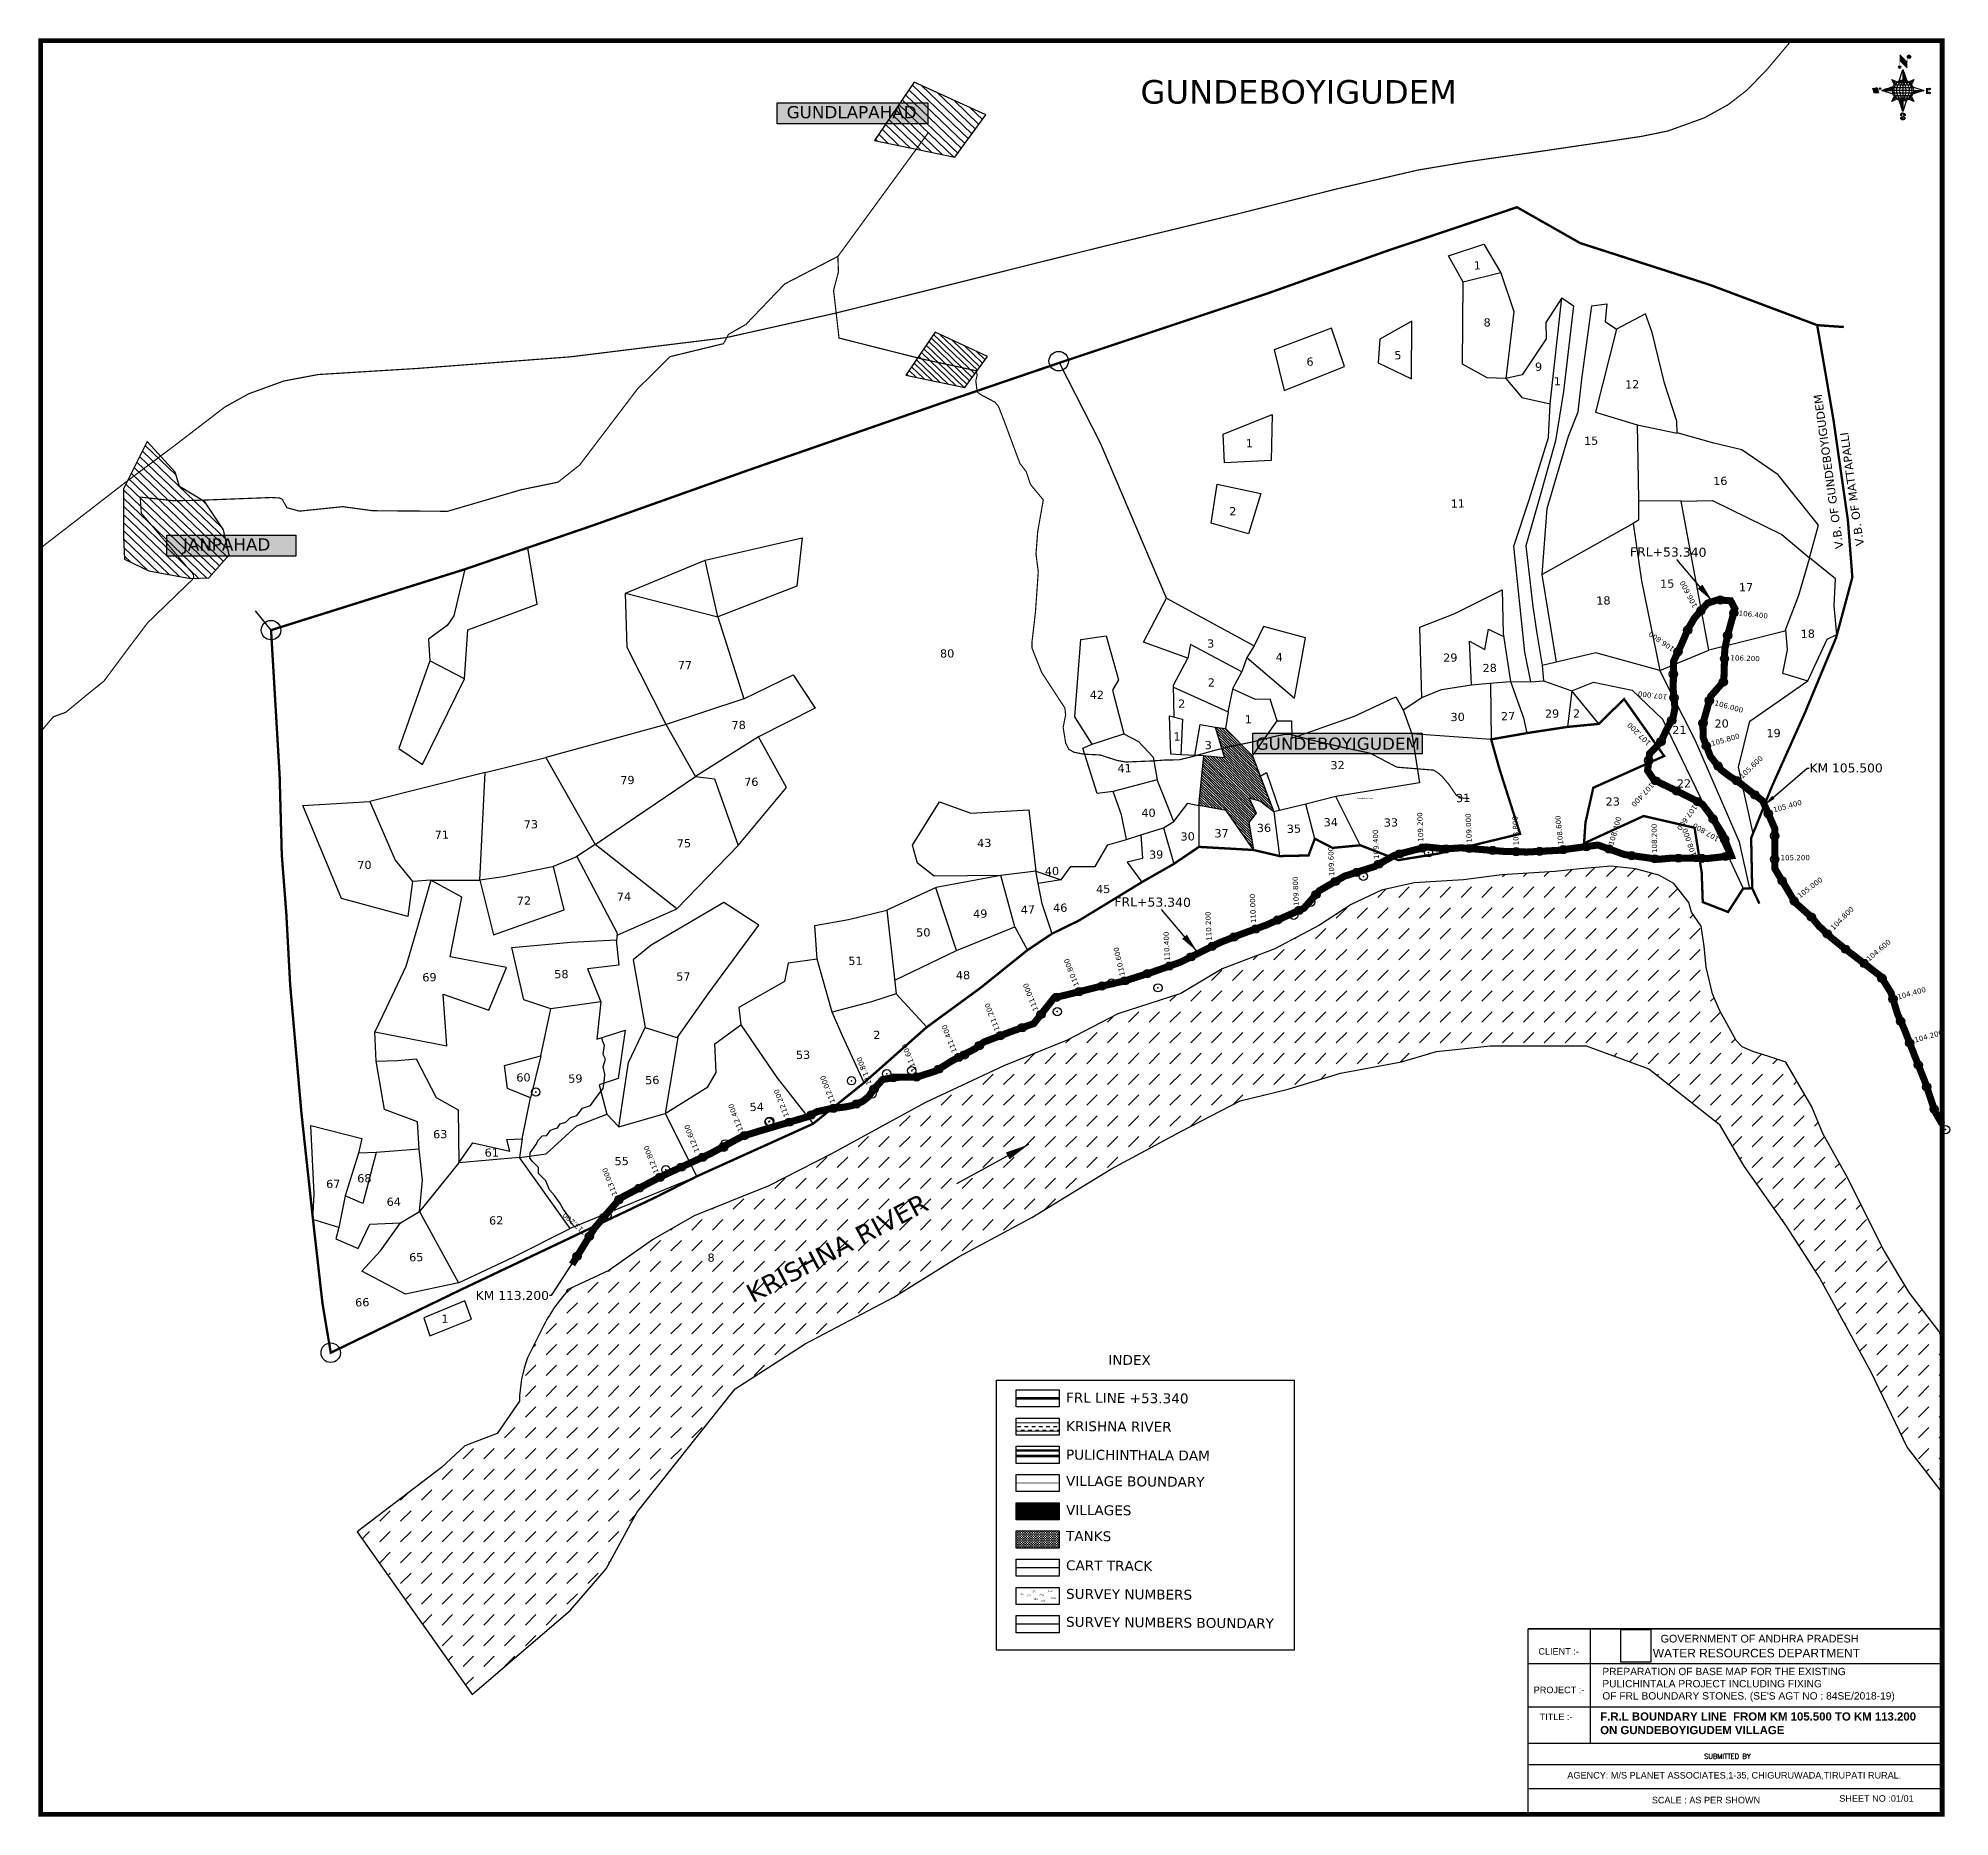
# Model space of a CAD drawing. Header units: inches. Extents: x 363415 to 371541, y 1846413 to 1853974.
import ezdxf
from ezdxf import colors
from ezdxf.entities.mleader import LeaderData, LeaderLine
from ezdxf.math import Vec2, Vec3

# ---------------------------------------------------------------- set-up
doc = ezdxf.new("R2010")
doc.units = ezdxf.units.IN
doc.header["$MEASUREMENT"] = 0
doc.header["$PDMODE"] = 32
doc.header["$PDSIZE"] = 35
for name, color, linetype in [('BND', 6, 'Continuous'), ('bord', 1, 'Continuous'), ('FRL', 3, 'Continuous'), ('NALA', 4, 'Continuous'), ('points', 161, 'Continuous'), ('ROAD', 1, 'Continuous'), ('ROADS', 50, 'Continuous'), ('SY.AREA', 7, 'Continuous'), ('TABLE', 7, 'Continuous'), ('TEXT', 7, 'Continuous'), ('VILLAGE AREA', 1, 'Continuous')]:
    doc.layers.add(name, color=color, linetype=linetype)
doc.styles.add('I', font='romans.shx', dxfattribs={"width": 0.9, "height": 3})
doc.styles.add('LE', font='arial.ttf', dxfattribs={"height": 3})
doc.styles.get("Standard").update_dxf_attribs({"font": 'verdana.ttf'})
doc.linetypes.add('FENCELINE2', pattern='A,0.25,-0.1,[132,ltypeshp.shx,S=0.1,R=0,X=-0.1,Y=0],-0.1,1', length=1.45)
doc.dimstyles.get("Standard").update_dxf_attribs({"dimtxt": 0.18, "dimasz": 0.18, "dimexe": 0.18, "dimexo": 0.0625, "dimgap": 0.09, "dimtad": 0, "dimtih": 1, "dimtoh": 1, "dimdec": 4, "dimzin": 0, "dimdsep": 46, "dimtxsty": 'Standard', "dimcen": 0.09, "dimadec": 0, "dimazin": 0, "dimtfac": 1, "dimtdec": 4, "dimtofl": 0, "dimtmove": 0, "dimatfit": 3, "dimfxl": 1, "dimtolj": 1, "dimtzin": 0, "dimarcsym": 0})
picture_1 = doc.add_image_def('image1.png', size_in_pixel=(5098, 5519))
pattern_1 = [(267.297113149, (-8720374.938, 50637915.138), (10.5367255337, -0.497431438), [])]
pattern_2 = [(357.297113149, (-8720374.938, 50637915.138), (0.497431438, 10.5367255337), [])]

msp = doc.modelspace()

# ---------------------------------------------------------------- texts
at = {"layer": 'points', "color": 1}
for s, rotation, p in [('106.600', 117.55243, (370469.1, 1851560)), ('106.400', 353.88948, (370642.4, 1851520.2)), ('106.800', 145.06131, (370372.8, 1851382.6)), ('106.200', 358.20227, (370608.2, 1851329.4)), ('107.000', 173.16715, (370340.8, 1851183.8)), ('106.000', 344.52901, (370539.2, 1851139)), ('107.200', 135.74987, (370272.1, 1850979.8)), ('105.800', 15.70881, (370529.7, 1850964.7)), ('105.600', 43.71854, (370658.7, 1850824.3)), ('107.400', 226.8818, (370270.1, 1850810.6)), ('107.600', 235.01072, (370451, 1850718.1)), ('105.400', 15.70881, (370793.8, 1850682.6)), ('109.400', 92.3926, (369114.7, 1850485.6)), ('109.200', 92.3926, (369303.4, 1850559.1)), ('109.000', 92.3926, (369509.1, 1850554.5)), ('108.800', 92.3926, (369708.7, 1850543.2)), ('108.600', 96.43062, (369898.7, 1850547.1)), ('108.400', 73.92261, (370110.5, 1850541.4)), ('108.200', 90.91459, (370296.8, 1850510.3)), ('108.000', 108.94543, (370464.3, 1850500.1)), ('107.800', 149.2852, (370563.3, 1850575.5)), ('109.600', 92.3926, (368925, 1850412.8)), ('105.200', 0.4705, (370821.5, 1850479.1)), ('109.800', 92.3926, (368774, 1850286.1)), ('105.000', 37.0646, (370903.4, 1850317.1)), ('110.000', 92.3926, (368591.9, 1850212.7)), ('104.800', 45.11415, (371047.1, 1850180.9)), ('110.200', 92.3926, (368403.3, 1850137.6)), ('110.400', 92.3926, (368225.3, 1850051.9)), ('104.600', 40.42313, (371197.6, 1850047.9)), ('110.800', 111.29404, (367839.7, 1849947.5)), ('110.600', 102.76486, (368034.5, 1849990.1)), ('111.000', 111.29404, (367666, 1849843)), ('104.400', 15.70881, (371321.5, 1849887.1)), ('111.200', 111.29404, (367502.4, 1849758.7)), ('111.400', 111.29404, (367320.4, 1849666.3)), ('104.200', 15.70881, (371394.1, 1849704)), ('111.800', 111.29404, (366958.3, 1849529.4)), ('111.600', 111.29404, (367150.8, 1849585.6)), ('112.000', 111.29404, (366803.3, 1849451)), ('112.200', 111.29404, (366606.8, 1849392.6)), ('112.400', 111.29404, (366412.6, 1849330.7)), ('112.600', 111.29404, (366226.1, 1849241.8)), ('112.800', 111.29404, (366053.2, 1849152.8)), ('113.000', 111.29404, (365876.7, 1849058.1)), ('113.200', 137.83258, (365748.9, 1848899.9))]:
    msp.add_text(s, height=22, rotation=rotation, dxfattribs=at).set_placement(p)
at = {"layer": 'ROADS', "color": 40}
msp.add_text('Gundeboina Gudem', height=5, dxfattribs=at).set_placement((369021, 1850740))
at = {"layer": 'TABLE'}
for s, height, style, p in [('CLIENT :-', 27.72, 'LE', (369792.1, 1847102.3)), ('WATER RESOURCES DEPARTMENT', 36.267, 'LE', (370278.6, 1847090.7)), ('GOVERNMENT OF ANDHRA PRADESH', 32.641, 'LE', (370311.8, 1847154)), ('PROJECT :-', 27.72, 'LE', (369772.2, 1846938.5)), ('TITLE :-', 27.72, 'LE', (369797.3, 1846824)), ('SUBMITTED BY ', 20.693, 'I', (370497.2, 1846659.5)), ('SCALE : AS PER SHOWN', 27.716, 'LE', (370274.4, 1846470.2)), ('SHEET NO :01/01', 27.716, 'LE', (371071.1, 1846477.2))]:
    msp.add_text(s, height=height, dxfattribs=dict(at, style=style)).set_placement(p)
at = {"layer": 'TABLE', "attachment_point": 1, "style": 'LE'}
for s, insert, char_height, width in [("PREPARATION OF BASE MAP FOR THE EXISTING\\PPULICHINTALA PROJECT INCLUDING FIXING\\POF FRL BOUNDARY STONES. (SE'S AGT NO : 84SE/2018-19)", (370064, 1847046.3), 31.072, 1242.048), ('{\\fArial|b1|i0|c0|p34;\\C1;F.R.L BOUNDARY LINE  FROM KM 105.500 TO KM 113.200 \\PON GUNDEBOYIGUDEM VILLAGE }', (370054.9, 1846856.8), 34.662, 1452.381), ('\\pi190.57;AGENCY: M/S PLANET ASSOCIATES,1-35, CHIGURUWADA,TIRUPATI RURAL.', (369724.6, 1846603.4), 27.716, 1797.745)]:
    msp.add_mtext(s, dxfattribs=dict(at, insert=insert, char_height=char_height, width=width))
at = {"layer": 'TEXT', "color": 5}
for s, height, p in [('GUNDEBOYIGUDEM', 100, (368100.5, 1853696.3)), ('GUNDLAPAHAD', 51.893, (366596.5, 1853633.9)), ('JANPAHAD', 51.89, (364029.9, 1851796.2)), ('GUNDEBOYIGUDEM', 51.893, (368590.4, 1850949.2))]:
    msp.add_text(s, height=height, dxfattribs=at).set_placement(p)
at = {"layer": 'TEXT'}
for s, height, p in [('1', 34.8, (369518, 1852990.7)), ('8', 34.8, (369559.3, 1852748.3)), ('5', 34.8, (369180.1, 1852608.8)), ('6', 34.8, (368806.4, 1852581.7)), ('9', 34.8, (369778.1, 1852560.3)), ('1', 34.8, (369857.6, 1852498.1)), ('12', 34.76, (370160.9, 1852484.7)), ('1', 34.8, (368548.4, 1852234.6)), ('15', 34.76, (369986.4, 1852245.1)), ('16', 34.76, (370535.4, 1852074.1)), ('11', 34.76, (369419.6, 1851978.2)), ('2', 34.8, (368478.6, 1851945.5)), ('15', 34.76, (370310, 1851637.4)), ('18', 34.76, (370038.5, 1851565.8)), ('17', 34.76, (370644.9, 1851622.6)), ('3', 34.8, (368384.2, 1851383.3)), ('18', 34.76, (370907.3, 1851424.7)), ('80', 34.76, (367248.9, 1851340.7)), ('4', 34.8, (368675.4, 1851324.9)), ('29', 34.76, (369387.8, 1851323.1)), ('77', 34.76, (366134.1, 1851290.8)), ('28', 34.76, (369555.3, 1851279.1)), ('42', 34.76, (367885.2, 1851164.8)), ('2', 34.8, (368387.1, 1851217.7)), ('2', 34.8, (368261, 1851127.4)), ('1', 34.8, (368544.4, 1851061.2)), ('30', 34.76, (369419, 1851070.9)), ('27', 34.76, (369633.3, 1851074.6)), ('29', 34.76, (369820.4, 1851085)), ('2', 34.8, (369939.7, 1851086)), ('78', 34.76, (366362.5, 1851036.4)), ('1', 34.8, (368241.1, 1850988.1)), ('21', 34.76, (370361.4, 1851015.5)), ('20', 34.76, (370541.1, 1851042.7)), ('19', 34.76, (370762, 1851002.1)), ('3', 34.8, (368373.8, 1850951.6)), ('41', 34.76, (368003.2, 1850852.9)), ('32', 34.76, (368908.6, 1850866)), ('79', 34.76, (365889.8, 1850802.6)), ('76', 34.76, (366416.3, 1850794.8)), ('22', 34.76, (370381, 1850788)), ('40', 34.76, (368104.8, 1850663.3)), ('31', 34.76, (369442.1, 1850726.4)), ('23', 34.76, (370078.2, 1850711.2)), ('71', 34.76, (365100.7, 1850569.9)), ('73', 34.76, (365479.2, 1850614.4)), ('37', 34.76, (368415.5, 1850576.5)), ('36', 34.76, (368595.6, 1850599.2)), ('35', 34.76, (368722.9, 1850595.7)), ('34', 34.76, (368879.7, 1850623.5)), ('33', 34.76, (369135.3, 1850622.2)), ('75', 34.76, (366129.9, 1850533.6)), ('43', 34.76, (367406.7, 1850535)), ('30', 34.76, (368271.2, 1850563)), ('70', 34.76, (364771.7, 1850441.8)), ('40', 34.76, (367694.3, 1850415.6)), ('39', 34.76, (368137.2, 1850486)), ('45', 34.76, (367912.2, 1850339.2)), ('72', 34.76, (365449.8, 1850289.7)), ('74', 34.76, (365875.2, 1850307)), ('47', 34.76, (367591.5, 1850251.4)), ('46', 34.76, (367729.4, 1850259.5)), ('49', 34.76, (367389.4, 1850234.4)), ('50', 34.76, (367147.4, 1850154.7)), ('51', 34.76, (366859.1, 1850034.1)), ('69', 34.76, (365048.1, 1849964.3)), ('58', 34.76, (365609.1, 1849977.5)), ('57', 34.76, (366127.5, 1849967.3)), ('48', 34.76, (367316.2, 1849973.1)), ('2', 34.8, (366965.2, 1849719.5)), ('53', 34.76, (366636.4, 1849634.5)), ('60', 34.76, (365447.7, 1849538.4)), ('59', 34.76, (365668.5, 1849533.6)), ('56', 34.76, (365995.4, 1849527.1)), ('54', 34.76, (366439.4, 1849413.2)), ('63', 34.76, (365093.9, 1849297)), ('61', 34.76, (365313, 1849218.9)), ('68', 34.76, (364771.3, 1849109.5)), ('55', 34.76, (365865.3, 1849182.8)), ('67', 34.76, (364639.1, 1849085.7)), ('64', 34.76, (364896.4, 1849009.9)), ('62', 34.76, (365331.7, 1848930.5)), ('65', 34.76, (364992, 1848774.2)), ('66', 34.76, (364762.5, 1848582.4)), ('1', 34.8, (365129, 1848512.7)), ('25', 7.13, (367590.6, 1847356.1)), ('577', 7.13, (367618, 1847350.1)), ('183', 7.13, (367636.5, 1847366.7)), ('854', 7.13, (367671.5, 1847352.5)), ('112', 7.13, (367708.1, 1847368.9)), ('183', 7.13, (367645.3, 1847334.3)), ('203', 7.13, (367675.6, 1847328)), ('1004', 7.13, (367718.8, 1847338.4))]:
    msp.add_text(s, height=height, rotation=1.20223, dxfattribs=at).set_placement(p)
at = {"layer": 'TEXT', "color": 6}
for s, p in [('V.B. OF GUNDEBOYIGUDEM', (371088.9, 1851806.2)), ('V.B. OF MATTAPALLI', (371176.6, 1851818.4))]:
    msp.add_text(s, height=35, rotation=98.0288, dxfattribs=at).set_placement(p)
at = {"layer": 'TEXT', "color": 5}
for p in [(370181.1, 1851772), (367989.5, 1850283.9)]:
    msp.add_text('FRL+53.340', height=38.49, rotation=359.53811, dxfattribs=at).set_placement(p)
at = {"layer": 'TEXT', "color": 4}
for s, height, rotation, p in [('KRISHNA RIVER', 80, 28, (366452.1, 1848595.3)), ('8', 34.8, 1.20223, (366260.5, 1848772.5))]:
    msp.add_text(s, height=height, rotation=rotation, dxfattribs=at).set_placement(p)
at = {"layer": 'TEXT', "color": 0}
for s, height, p in [('INDEX', 42.03, (367963.8, 1848334.9)), ('FRL LINE +53.340', 42.027, (367784, 1848174.5)), ('KRISHNA RIVER', 42.027, (367784, 1848053.3)), ('PULICHINTHALA DAM', 42.027, (367784, 1847932.1)), ('VILLAGE BOUNDARY', 42.027, (367784, 1847820.2)), ('VILLAGES', 42.03, (367784, 1847696.7)), ('TANKS', 42.03, (367784, 1847586.2)), ('CART TRACK', 42.03, (367784, 1847461.3)), ('SURVEY NUMBERS', 42.027, (367784, 1847340)), ('SURVEY NUMBERS BOUNDARY', 42.027, (367784, 1847221.1))]:
    msp.add_text(s, height=height, rotation=359.53811, dxfattribs=at).set_placement(p)

# ---------------------------------------------------------------- blocks, each defined once
blk = doc.blocks.new('*X23')
at = {"color": 0, "linetype": 'Continuous'}
for p, q in [((6321.6, 240.5), (6322.3, 241.2)), ((6321.6, 240.3), (6322.3, 241)), ((6321.6, 240.1), (6322.3, 240.8)), ((6321.6, 239.9), (6322.4, 240.7)), ((6321.6, 239.8), (6322.4, 240.6)), ((6321.6, 239.6), (6322.5, 240.5)), ((6321.6, 239.4), (6322.5, 240.3)), ((6321.6, 239.2), (6322.6, 240.2)), ((6321.7, 239.1), (6322.6, 240.1)), ((6321.8, 240.8), (6322.4, 241.4)), ((6321.8, 239), (6322.7, 240)), ((6321.8, 239), (6322.8, 239.9)), ((6321.9, 238.9), (6322.9, 239.8)), ((6322, 238.8), (6323, 239.7)), ((6322.1, 241.3), (6322.4, 241.6)), ((6322.1, 238.7), (6323.1, 239.6)), ((6322.2, 238.6), (6323.1, 239.6)), ((6322.3, 238.5), (6323.2, 239.5)), ((6322.4, 238.5), (6323.3, 239.4)), ((6322.5, 238.4), (6323.4, 239.3)), ((6322.7, 238.4), (6323.6, 239.3)), ((6322.8, 238.3), (6323.7, 239.2)), ((6322.9, 238.3), (6323.8, 239.1)), ((6323.1, 238.2), (6323.9, 239.1)), ((6323.2, 238.2), (6324, 239)), ((6323.3, 238.2), (6324.2, 239)), ((6323.5, 238.1), (6324.3, 238.9)), ((6323.7, 238.1), (6324.4, 238.9)), ((6323.8, 238.1), (6324.6, 238.8)), ((6324.1, 238.2), (6324.7, 238.8)), ((6324.3, 238.3), (6324.9, 238.8)), ((6324.6, 238.3), (6325.1, 238.8)), ((6324.8, 238.4), (6325.2, 238.8)), ((6325.1, 238.5), (6325.4, 238.8)), ((6325.4, 238.6), (6325.6, 238.8))]:
    blk.add_line(p, q, dxfattribs=at)
blk = doc.blocks.new('*X22')
at = {"color": 0, "linetype": 'Continuous'}
for p, q in [((6324.4, 240.3), (6324.5, 240.4)), ((6324.6, 240.3), (6324.8, 240.5)), ((6324.7, 240.2), (6325, 240.5)), ((6324.8, 240.2), (6325.2, 240.6)), ((6325, 240.1), (6325.5, 240.6)), ((6325.1, 240.1), (6325.6, 240.6)), ((6325.2, 240), (6325.8, 240.6)), ((6325.3, 240), (6326, 240.6)), ((6325.4, 239.9), (6326.1, 240.6)), ((6325.5, 239.8), (6326.2, 240.5)), ((6325.6, 239.8), (6326.3, 240.5)), ((6325.7, 239.7), (6326.5, 240.4)), ((6325.9, 239.6), (6326.6, 240.3)), ((6326, 239.5), (6326.7, 240.3)), ((6326, 239.4), (6326.8, 240.2)), ((6326.1, 239.3), (6327, 240.2)), ((6326.2, 239.3), (6327.1, 240.1)), ((6326.3, 239.2), (6327.1, 240)), ((6326.4, 239.1), (6327.2, 239.9)), ((6326.5, 239), (6327.3, 239.8)), ((6326.5, 238.9), (6327.4, 239.7)), ((6326.6, 238.8), (6327.5, 239.6)), ((6326.7, 238.7), (6327.5, 239.5)), ((6326.8, 238.6), (6327.6, 239.4)), ((6326.8, 238.5), (6327.7, 239.3)), ((6326.8, 236.5), (6327.4, 237)), ((6326.9, 238.3), (6327.8, 239.2)), ((6326.9, 238.2), (6327.9, 239.1)), ((6326.9, 236.8), (6327.6, 237.4)), ((6327, 238.1), (6327.8, 239)), ((6327, 237.9), (6327.8, 238.8)), ((6327, 237.8), (6327.8, 238.6)), ((6327, 237.6), (6327.8, 238.4)), ((6327, 237.4), (6327.8, 238.2)), ((6327, 237.3), (6327.8, 238)), ((6327, 237.1), (6327.8, 237.9))]:
    blk.add_line(p, q, dxfattribs=at)
blk = doc.blocks.new('H')
at = {"layer": 'bord', "extrusion": (0.000427885, 0.004792, 0.999988)}
h = blk.add_hatch(dxfattribs=at)
h.set_pattern_fill('LINE', color=8, scale=84.387686, angle=-92.7029, style=0)
h.set_pattern_definition(pattern_1)
h.paths.add_polyline_path([(-625, 665, -0.090992), (-615, 710), (-751, 671)])
h = blk.add_hatch(dxfattribs=at)
h.set_pattern_fill('LINE', color=8, scale=84.387686, angle=-2.7029, style=0)
h.set_pattern_definition(pattern_2)
h.paths.add_polyline_path([(-492, 786, -0.090992), (-448, 775), (-486, 912)])
h = blk.add_hatch(dxfattribs=at)
h.set_pattern_fill('LINE', color=8, scale=84.387686, angle=-2.7029, style=0)
h.set_pattern_definition(pattern_2)
h.paths.add_polyline_path([(-504, 533, -0.090992), (-549, 543), (-510, 406)])
h = blk.add_hatch(dxfattribs=at)
h.set_pattern_fill('LINE', color=8, scale=84.387686, angle=-92.7029, style=0)
h.set_pattern_definition(pattern_1)
h.paths.add_polyline_path([(-246, 647), (-372, 653, -0.090992), (-382, 609)])
for p, q in [((-519, 1020, -1217), (-435, 927, -1216)), ((-516, 1087, -1217), (-432, 994, -1217)), ((-865, 701, -1215), (-847, 638, -1215)), ((-847, 700, -1215), (-829, 637, -1215)), ((-829, 699, -1215), (-811, 636, -1215)), ((-829, 699, -1215), (-811, 698, -1215)), ((-811, 698, -1215), (-794, 635, -1215)), ((-752, 665, -1215), (-615, 704, -1215)), ((-627, 794, -1216), (-567, 760, -1216)), ((-627, 794, -1216), (-584, 747, -1215)), ((-599, 731, -1215), (-627, 794, -1216)), ((-538, 774, -1216), (-487, 906, -1216)), ((-487, 906, -1216), (-493, 780, -1216)), ((-487, 906, -1216), (-448, 769, -1216)), ((-421, 753, -1216), (-359, 781, -1216)), ((-359, 781, -1216), (-405, 739, -1216)), ((-359, 781, -1216), (-392, 721, -1215)), ((-752, 665, -1215), (-625, 659, -1215)), ((-619, 614, -1215), (-752, 665, -1215)), ((-639, 526, -1214), (-606, 585, -1215)), ((-639, 526, -1214), (-593, 568, -1215)), ((-577, 553, -1215), (-639, 526, -1214)), ((-511, 400, -1214), (-549, 537, -1214)), ((-460, 533, -1215), (-511, 400, -1214)), ((-505, 527, -1214), (-511, 400, -1214)), ((-371, 513, -1214), (-431, 546, -1215)), ((-371, 513, -1214), (-414, 560, -1215)), ((-399, 576, -1215), (-371, 513, -1214)), ((-246, 641, -1215), (-383, 603, -1215)), ((-379, 693, -1215), (-246, 641, -1215)), ((-373, 647, -1215), (-246, 641, -1215)), ((-213, 669, -1215), (-217, 601, -1215)), ((-197, 600, -1215), (-194, 668, -1215))]:
    blk.add_line(p, q, dxfattribs=at)
at = {"layer": 'bord', "color": 8, "linetype": 'ByBlock', "extrusion": (0.000427885, 0.004792, 0.999988)}
for p, q in [((-386, 711, -1215), (-605, 722, -1215)), ((-411, 744, -1216), (-578, 752, -1216)), ((-493, 780, -1216), (-505, 527, -1214)), ((-373, 647, -1215), (-625, 659, -1215)), ((-378, 616, -1215), (-623, 628, -1215)), ((-375, 679, -1215), (-620, 691, -1215)), ((-392, 585, -1215), (-611, 595, -1215)), ((-420, 555, -1215), (-587, 562, -1215))]:
    blk.add_line(p, q, dxfattribs=at)
at = {"layer": 'bord', "extrusion": (0.000427885, 0.004792, 0.999988), "elevation": -1212}
for points, const_width in [([(-530, 950, 1), (-520, 939, 1)], 14.8), ([(-414, 1073, 1), (-398, 1058, 1)], 22.3), ([(-776, 697, 1), (-769, 690, 1)], 8.9), ([(-180, 618, 1), (-173, 611, 1)], 9.79), ([(-178, 667, 1), (-171, 660, 1)], 9.79), ([(-525, 322, 1), (-533, 329, 1)], 11.1), ([(-490, 362, 1), (-498, 369, 1)], 11.1)]:
    blk.add_lwpolyline(points, format="xyb", close=True, dxfattribs=dict(at, const_width=const_width))
for points, const_width in [([(-522, 960), (-516, 1093)], 1.61), ([(-434, 933), (-428, 1066)], 1.61), ([(-870, 707), (-846, 706)], 0.642), ([(-829, 643), (-855, 644)], 0.642), ([(-829, 643), (-821, 678)], 0.642), ([(-811, 642), (-784, 641)], 0.642), ([(-793, 641), (-782, 694)], 0.642), ([(-177, 605), (-226, 607)], 0.706), ([(-223, 676), (-174, 673)], 0.706), ([(-195, 645), (-185, 644)], 0.706)]:
    blk.add_lwpolyline(points, dxfattribs=dict(at, const_width=const_width))
for points in [[(-537, 317), (-531, 310), (-520, 307), (-505, 307), (-494, 310), (-486, 318), (-487, 326), (-491, 333), (-494, 336), (-503, 341), (-522, 347), (-530, 352), (-534, 355), (-537, 363), (-537, 373), (-530, 381), (-520, 384), (-504, 384), (-493, 380), (-487, 373)], [(-522, 348), (-526, 354), (-528, 361), (-528, 371), (-526, 375), (-521, 381), (-515, 384)], [(-505, 307), (-499, 312), (-497, 319), (-497, 327), (-501, 335), (-509, 343)]]:
    blk.add_lwpolyline(points, dxfattribs=at)
at = {"layer": 'bord', "extrusion": (0.000427885, 0.004792, 0.999988)}
for centre, radius in [((-525, 944, -1212), 14.8), ((-406, 1065, -1212), 22.3), ((-773, 694, -1212), 8.9), ((-498, 659, -1212), 127), ((-177, 615, -1212), 9.79), ((-174, 663, -1212), 9.79), ((-529, 325, -1212), 11.1), ((-494, 365, -1212), 11.1)]:
    blk.add_circle(centre, radius, dxfattribs=at)
at = {"layer": 'bord', "color": 8, "linetype": 'ByBlock', "extrusion": (0.000427885, 0.004792, 0.999988)}
for centre, radius, start, end in [((-482, 658, -1212), 128, 94.9254, 259.6691), ((-437, 656, -1212), 141, 113.2864, 241.308), ((-316, 651, -1212), 222, 142.5892, 212.0053), ((-560, 662, -1212), 141, 293.2864, 61.308), ((-681, 668, -1212), 222, 322.5892, 32.0053), ((-515, 660, -1212), 128, 274.9254, 79.6691)]:
    blk.add_arc(centre, radius, start, end, dxfattribs=at)
at = {"layer": 'bord', "extrusion": (0.000427885, 0.004792, 0.999988)}
for points in [[(-516, 1093, -1212), (-431, 1000, -1212), (-519, 1026, -1212), (-434, 933, -1212)], [(-864, 707, -1212), (-846, 706, -1212), (-846, 644, -1212), (-829, 643, -1212)], [(-829, 705, -1212), (-811, 704, -1212), (-811, 642, -1212), (-793, 641, -1212)], [(-193, 674, -1212), (-197, 606, -1212), (-213, 675, -1212), (-216, 607, -1212)]]:
    blk.add_solid(points, dxfattribs=at)
at = {"layer": 'bord', "extrusion": (0.000427885, 0.004792, 0.999988), "xscale": 7.977342409717546, "yscale": 7.977342408231451, "zscale": 7.977342408476333, "rotation": 138.0840426661453}
for name, p in [('*X22', (38301, -31929, -1212)), ('*X23', (38314, -31951, -1212))]:
    blk.add_blockref(name, p, dxfattribs=at)

# ---------------------------------------------------------------- hatches: boundary and pattern name
h = msp.add_hatch(color=2)
h.dxf.hatch_style = 1
h.paths.add_polyline_path([(366556.2, 1853699.2), (367196, 1853699.2), (367196, 1853610.3), (366556.2, 1853610.3)])
h = msp.add_hatch(color=2)
h.dxf.hatch_style = 1
h.paths.add_polyline_path([(363961.2, 1851861.4), (364510.1, 1851861.4), (364510.1, 1851772.5), (363961.2, 1851772.5)])
h = msp.add_hatch(color=2)
h.dxf.hatch_style = 1
h.paths.add_polyline_path([(368577.8, 1851020.5), (369297.7, 1851020.5), (369297.7, 1850931.6), (368577.8, 1850931.6)])
h = msp.add_hatch()
h.set_pattern_fill('DASH', color=4, scale=500, angle=45)
h.paths.add_polyline_path([(370665.9, 1849178.5), (370845.7, 1848924.6), (370988.3, 1848701.7), (371205.3, 1848305.3), (371360.3, 1847983.3), (371508.5, 1847789.8), (371508.5, 1848459.4), (371367.9, 1848642.4), (371260.3, 1848822.2), (371103.4, 1849135.3), (371000.9, 1849318.3), (370955.1, 1849431.6), (370843.9, 1849621.1), (370772, 1849645), (370704.4, 1849666.8), (370658.6, 1849686.4), (370632.4, 1849712.6), (370562.3, 1849842.3), (370531.8, 1849912), (370505.6, 1850025.2), (370496.9, 1850114.5), (370483.8, 1850199.5), (370442.8, 1850258.8), (370432, 1850300.4), (370367.5, 1850381), (370304.3, 1850415.9), (370204.8, 1850442.8), (370101.3, 1850454.9), (369968.1, 1850442.8), (369863.2, 1850432), (369636.1, 1850417.2), (369473.7, 1850396.9), (369263.9, 1850383.4), (369125.1, 1850352.9), (368996.5, 1850292.1), (368861.2, 1850204.2), (368671.7, 1850102.8), (368448.3, 1850018.3), (368272.4, 1849913.5), (368004.2, 1849827.1), (367788.8, 1849714.8), (367519.3, 1849605.2), (367186.6, 1849449), (366786.7, 1849232), (366520.6, 1849095.8), (366203.8, 1848968.1), (366030.8, 1848868.4), (365841.2, 1848735.4), (365674.2, 1848658.5, 0.073985), (365552.9, 1848480.9), (365495.4, 1848364.8, 0.088812), (365460.7, 1848179.4), (365365.8, 1848042.3), (365228.7, 1847989.9), (365225.5, 1847987), (365023, 1847724), (364867.3, 1847487.2), (365259.8, 1846932.9), (365677, 1847291.3), (365829.1, 1847466.5), (365960.2, 1847707.3), (366255.5, 1848079.9), (366378.2, 1848232.9), (366674.8, 1848424.2), (367051.7, 1848621.7), (367329.8, 1848794.6), (367638.7, 1848961.2), (367975.1, 1849166.3), (368271.7, 1849326.8), (368525, 1849456.4), (368728.9, 1849505.8), (368951.4, 1849573.7), (369210.9, 1849623.1), (369359.2, 1849666.3), (369587.8, 1849691), (369779.4, 1849691), (369995.7, 1849691), (370261.4, 1849592.2), (370560.5, 1849358.1)])
h.paths.add_polyline_path([(365023, 1847724), (365225.5, 1847987), (365128.7, 1847897.9), (364770.3, 1847624.2), (364867.3, 1847487.2)])
h.paths.add_polyline_path([(366444.3, 1848566), (367273.5, 1849006.9), (367215.1, 1849116.7), (366385.9, 1848675.8)], flags=24)
h.paths.add_polyline_path([(366251.6, 1848762.5), (366300.1, 1848763.5), (366299, 1848818), (366250.4, 1848817)], flags=24)
h = msp.add_hatch()
h.set_pattern_fill('DASH', color=4, scale=122.982652)
h.set_pattern_definition([(0, (292372.865, 1470515.732), (15.37283155, 15.37283155), [15.3728315, -15.3728315])])
h.paths.add_polyline_path([(367572.5, 1848087.6), (367572.5, 1848052.7), (367754.5, 1848052.7), (367754.5, 1848087.6)])
h = msp.add_hatch()
h.set_pattern_fill('DASH', color=4, scale=40.994217)
h.set_pattern_definition([(0, (292372.8647, 1470515.7317), (5.12427718, 5.12427718), [5.12427718, -5.12427718])])
h.paths.add_polyline_path([(367572.5, 1847628.4), (367572.5, 1847555.4), (367754.5, 1847555.4), (367754.5, 1847628.4)])
at = {"layer": 'VILLAGE AREA'}
h = msp.add_hatch(dxfattribs=at)
h.set_pattern_fill('ANSI31', color=256, scale=200, angle=91.19042, style=0)
h.set_pattern_definition([(136.1904153, (-562.786, 322.32), (-17.3065976, -18.0411108), [])])
h.paths.add_polyline_path([(367138.4, 1853787.7), (366969.5, 1853539.1), (367311.7, 1853468.1), (367442.8, 1853647.9)])
h = msp.add_hatch(dxfattribs=at)
h.set_pattern_fill('ANSI31', color=256, scale=146.492762, angle=91.19042, style=0)
h.set_pattern_definition([(136.1904153, (97899.48, 495127.614), (-12.67645639, -13.21446073), [])])
h.paths.add_polyline_path([(367227.3, 1852723.9), (367103.6, 1852541.8), (367354.2, 1852489.8), (367450.3, 1852621.5)])
h = msp.add_hatch(dxfattribs=at)
h.set_pattern_fill('ANSI31', color=256, scale=200, angle=91.19042, style=0)
h.set_pattern_definition([(136.1904153, (-391.318, 34.695), (-17.3065976, -18.0411108), [])])
h.paths.add_polyline_path([(363877.6, 1852259.2), (363777, 1852058.3), (363777, 1851854.8), (363782.3, 1851759.6), (363885.5, 1851709.4), (364062.8, 1851677.7), (364139.6, 1851680.3), (364226.9, 1851778.1), (364203.1, 1851883.9), (364123.7, 1852002.8), (364015.2, 1852068.9), (363996.7, 1852129.7)])
h = msp.add_hatch(dxfattribs=at)
h.set_pattern_fill('ANSI31', color=256, scale=60, angle=91.1904153, style=0)
h.paths.add_polyline_path([(368576.4, 1850923.2), (368461.4, 1851039.8), (368418, 1851045.4), (368457.5, 1850914.3), (368369.6, 1850923), (368348.1, 1850713), (368464.4, 1850691.6), (368581, 1850523.2), (368560.7, 1850639.6), (368592.4, 1850679.2), (368562.9, 1850743.4), (368608.6, 1850731.4), (368668, 1850685.1)])
at = {"layer": 'VILLAGE AREA', "linetype": 'ByBlock'}
h = msp.add_hatch(dxfattribs=at)
h.set_pattern_fill('ANSI31', color=256, scale=36.381087, angle=68.54643)
h.set_pattern_definition([(113.5464313, (234604.815, 1177915.3583), (-4.16898446, -1.816744647), [])])
h.paths.add_polyline_path([(367754.5, 1847675.4), (367754.5, 1847748.4), (367572.5, 1847748.4), (367572.5, 1847675.4)])

# ---------------------------------------------------------------- linework, layer by layer
for points, const_width in [([(363424.9, 1853964.2), (371508.5, 1853964.2), (371508.5, 1846423.1), (363424.9, 1846423.1)], 20), ([(371508.5, 1853964.2), (371160.5, 1853964.2), (371160.5, 1853586), (371508.5, 1853586)], 0.285)]:
    msp.add_lwpolyline(points, close=True, dxfattribs=dict(const_width=const_width))
at = {"color": 2}
for points in [[(366556.2, 1853699.2), (367196, 1853699.2), (367196, 1853610.3), (366556.2, 1853610.3)], [(363961.2, 1851861.4), (364510.1, 1851861.4), (364510.1, 1851772.5), (363961.2, 1851772.5)], [(368577.8, 1851020.5), (369297.7, 1851020.5), (369297.7, 1850931.6), (368577.8, 1850931.6)]]:
    msp.add_lwpolyline(points, close=True, dxfattribs=at)
at = {"color": 4}
msp.add_lwpolyline([(371508.5, 1848459.4), (371367.9, 1848642.4), (371260.3, 1848822.2), (371103.4, 1849135.3), (371000.9, 1849318.3), (370955.1, 1849431.6), (370843.9, 1849621.1), (370772, 1849645), (370704.4, 1849666.8), (370658.6, 1849686.4), (370632.4, 1849712.6), (370562.3, 1849842.3), (370531.8, 1849912), (370505.6, 1850025.2), (370496.9, 1850114.5), (370483.8, 1850199.5), (370442.8, 1850258.8), (370432, 1850300.4), (370367.5, 1850381), (370304.3, 1850415.9), (370204.8, 1850442.8), (370101.3, 1850454.9), (369968.1, 1850442.8), (369863.2, 1850432), (369636.1, 1850417.2), (369473.7, 1850396.9), (369263.9, 1850383.4), (369125.1, 1850352.9), (368996.5, 1850292.1), (368861.2, 1850204.2), (368671.7, 1850102.8), (368448.3, 1850018.3), (368272.4, 1849913.5), (368004.2, 1849827.1), (367788.8, 1849714.8), (367519.3, 1849605.2), (367186.6, 1849449), (366786.7, 1849232), (366520.6, 1849095.8), (366203.8, 1848968.1), (366030.8, 1848868.4), (365841.2, 1848735.4), (365673, 1848657.9, 0.292829), (365659, 1848641.5), (365659, 1848641.5, 0.066158), (365552.9, 1848480.9), (365495.4, 1848364.8, 0.088812), (365460.7, 1848179.4), (365365.8, 1848042.3), (365228.7, 1847989.9), (365128.7, 1847897.9), (364770.3, 1847624.2)], format="xyb", dxfattribs=at)
msp.add_lwpolyline([(364770.3, 1847624.2), (365259.8, 1846932.9), (365677, 1847291.3), (365829.1, 1847466.5), (365960.2, 1847707.3), (366255.5, 1848079.9), (366378.2, 1848232.9), (366674.8, 1848424.2), (367051.7, 1848621.7), (367329.8, 1848794.6), (367638.7, 1848961.2), (367975.1, 1849166.3), (368271.7, 1849326.8), (368525, 1849456.4), (368728.9, 1849505.8), (368951.4, 1849573.7), (369210.9, 1849623.1), (369359.2, 1849666.3), (369587.8, 1849691), (369779.4, 1849691), (369995.7, 1849691), (370261.4, 1849592.2), (370560.5, 1849358.1), (370665.9, 1849178.5), (370845.7, 1848924.6), (370988.3, 1848701.7), (371205.3, 1848305.3), (371360.3, 1847983.3), (371508.5, 1847789.8)], dxfattribs=at)
at = {"color": 0}
for points in [[(367489, 1848269.5), (368753.3, 1848269.5), (368753.3, 1847122.1), (367489, 1847122.1)], [(367572.5, 1848228.3), (367754.5, 1848228.3), (367754.5, 1848155.3), (367572.5, 1848155.3)], [(367572.5, 1848108.3), (367754.5, 1848108.3), (367754.5, 1848035.3), (367572.5, 1848035.3)], [(367572.5, 1847988.3), (367754.5, 1847988.3), (367754.5, 1847915.4), (367572.5, 1847915.4)], [(367572.5, 1847868.3), (367754.5, 1847868.3), (367754.5, 1847795.4), (367572.5, 1847795.4)], [(367572.5, 1847748.4), (367754.5, 1847748.4), (367754.5, 1847675.4), (367572.5, 1847675.4)], [(367572.5, 1847628.4), (367754.5, 1847628.4), (367754.5, 1847555.4), (367572.5, 1847555.4)], [(367572.5, 1847508.4), (367754.5, 1847508.4), (367754.5, 1847435.4), (367572.5, 1847435.4)], [(367572.5, 1847388.4), (367754.5, 1847388.4), (367754.5, 1847315.5), (367572.5, 1847315.5)], [(367572.5, 1847268.4), (367754.5, 1847268.4), (367754.5, 1847195.5), (367572.5, 1847195.5)]]:
    msp.add_lwpolyline(points, close=True, dxfattribs=at)
at = {"color": 4, "const_width": 4.1}
for points in [[(367754.5, 1848087.6), (367572.5, 1848087.6)], [(367754.5, 1848052.7), (367572.5, 1848052.7)]]:
    msp.add_lwpolyline(points, dxfattribs=at)
at = {"color": 0, "linetype": 'FENCELINE2', "ltscale": 80, "const_width": 10.9}
for points in [[(367754.5, 1847970.2), (367572.5, 1847970.2)], [(367754.5, 1847946.5), (367572.5, 1847946.5)]]:
    msp.add_lwpolyline(points, dxfattribs=at)
msp.add_lwpolyline([(369749.3, 1847212.4), (371508.5, 1847212.4), (371508.5, 1846423.1), (369749.3, 1846423.1)], close=True)
at = {"color": 5}
for centre in [(367752.9, 1852601.4), (364404.7, 1851457.9), (364658.4, 1848385.9)]:
    msp.add_circle(centre, 41.4, dxfattribs=at)
for p in [(369325, 1850512, 1), (369048, 1850411, 2), (368824, 1850301, 3), (368752, 1850245, 4), (367978, 1849958, 30), (368175, 1849937, 5), (367747, 1849836, 31), (367352, 1849652, 32), (366872, 1849542, 36), (367022, 1849572, 34), (367128, 1849585, 33), (365530, 1849494, 44), (366960, 1849486, 35), (366524, 1849370, 38), (366521, 1849367, 37), (366329, 1849259, 41), (366335, 1849274, 40), (366083, 1849164, 42), (365833, 1848970, 43)]:
    msp.add_point(p)
at = {"layer": 'BND', "lineweight": 30, "const_width": 10}
msp.add_lwpolyline([(364658.4, 1848385.9), (365214.5, 1848655.1), (365702.9, 1848886.6), (366044.8, 1849049.4), (366214.1, 1849135.5), (366708.7, 1849359.1), (366925.6, 1849533.9), (367190.5, 1849768.7), (367422.5, 1849938.5), (367620.4, 1850097.6), (367724.7, 1850167.3), (367840.3, 1850224), (368106.7, 1850386.5), (368241.9, 1850463.7), (368349.1, 1850536.4), (368581, 1850523.2), (368692.2, 1850497.3), (368815, 1850499.9), (368841.7, 1850570.9), (368917, 1850532.2), (369035, 1850543.2), (369197.4, 1850480.2), (369367.9, 1850508), (369714.5, 1850591.7), (369626.1, 1850869.4), (369591.3, 1850993.4), (369747.7, 1851020.8), (369916.3, 1851046.5), (370048.9, 1851059.3), (370156.5, 1851164.6), (370326.7, 1850922.7), (370025.5, 1850787.7), (369992.3, 1850640.1), (369986.2, 1850551.5), (370239.4, 1850667.5), (370455.9, 1850617.7), (370486.2, 1850428.3), (370490.9, 1850301.6), (370598.5, 1850259.6), (370662.8, 1850359.6), (370701, 1850360.4), (370696.6, 1850573.5), (370784.6, 1850792.6), (370925.4, 1851107), (371057.7, 1851425.6), (371126.8, 1851682.5), (371107.8, 1851925.2), (371046.4, 1852352.4), (371016.6, 1852526.7), (370977.3, 1852754.4), (370520.7, 1852925.8), (369969.4, 1853103.4), (369701, 1853255.7), (369145.2, 1853069), (368635.6, 1852887.4), (367756.5, 1852594.4), (367316.7, 1852444.4), (366431.6, 1852137.2), (365776.1, 1851904.1), (365228.7, 1851716.6), (364404.7, 1851457.9), (364441.1, 1850840.2), (364450.2, 1850505), (364469.6, 1850252), (364486, 1849948.6), (364533.6, 1849407.1), (364583.6, 1848946.1), (364623.1, 1848597)], close=True, dxfattribs=at)
at = {"layer": 'BND', "lineweight": 30}
for points, const_width in [([(371090.6, 1852746.4), (370977.3, 1852754.4)], 10), ([(370701, 1850360.4), (370731.6, 1850295)], 10), ([(367754.5, 1847831.9), (367572.5, 1847831.9)], 3.64)]:
    msp.add_lwpolyline(points, dxfattribs=dict(at, const_width=const_width))
at = {"layer": 'BND', "linetype": 'ByBlock'}
msp.add_lwpolyline([(364404.7, 1851457.9), (364339.1, 1851540.3)], dxfattribs=at)
at = {"layer": 'FRL', "color": 84}
for points, const_width in [([(365684.5, 1848761.3), (365779, 1848915), (365889, 1849043), (366073, 1849140), (366274, 1849233), (366410, 1849307), (366412, 1849307), (366476, 1849327), (366687.1, 1849389.4), (366725.6, 1849410.8), (366775.7, 1849421.8), (366802.1, 1849425.7), (366842.3, 1849430.3), (366877.6, 1849437.4), (366918.9, 1849453.9), (366943.7, 1849473.5), (366965.4, 1849503.8), (367004.4, 1849547.6), (367060.6, 1849556.6), (367150.2, 1849557.8), (367229.6, 1849583.2), (367298.4, 1849626.2), (367396.6, 1849677.7), (367435.5, 1849707.1), (367548.9, 1849750.4), (367646.9, 1849785.2), (367733.4, 1849894.7), (367804.3, 1849911.9), (367921.9, 1849941.3), (368035.7, 1849967.1), (368152.3, 1850004.4), (368268.8, 1850045.5), (368436.4, 1850128.8), (368528.2, 1850165.1), (368636, 1850204.2), (368795.6, 1850275.7), (368860.8, 1850350.1), (368968.2, 1850411.9), (369095.2, 1850452.5), (369180.9, 1850500.9), (369315.1, 1850536.1), (369395.5, 1850527.6), (369464, 1850532.3), (369644.8, 1850517.3), (369742.9, 1850514.4), (369876.6, 1850521.7), (370045, 1850544.2), (370158.4, 1850503.7), (370301.4, 1850483.5), (370358.7, 1850488.6), (370513.8, 1850487.3), (370611.7, 1850498.3), (370576, 1850589.9), (370522.9, 1850673.5), (370489.5, 1850717.5), (370453, 1850737.7), (370366.1, 1850781), (370284, 1850820.4), (370256.3, 1850860.5), (370264.7, 1850932.5), (370312.8, 1850982.6), (370338.1, 1851037.2), (370363.9, 1851083.5), (370372.7, 1851126.2), (370365.1, 1851205.8), (370367.2, 1851327), (370398, 1851391.7), (370429.3, 1851465.1), (370456, 1851509.9), (370510.7, 1851572.3), (370554.7, 1851586.5), (370609.5, 1851582.6), (370627.6, 1851548.7), (370597.8, 1851441.1), (370584.4, 1851377.1), (370582.7, 1851315), (370580.4, 1851240.2), (370524.2, 1851176.4), (370491.4, 1851060.4), (370492.8, 1851000.5), (370523.4, 1850921), (370570.3, 1850862.3), (370607.5, 1850834.7), (370640.3, 1850814.6), (370745.6, 1850731.7), (370797, 1850614), (370796.7, 1850444.8), (370848.3, 1850359.2), (370883.4, 1850299.8), (370953, 1850238), (370984.6, 1850200), (371036.3, 1850151), (371089.1, 1850108), (371165.3, 1850049.7), (371248, 1849985.6), (371290.8, 1849917), (371318.9, 1849825.6), (371348.9, 1849758.4), (371385, 1849665.2), (371436.8, 1849534.1), (371478, 1849411), (371508.5, 1849357.9)], 30), ([(365684.5, 1848761.3), (365779, 1848915), (365889, 1849043), (366073, 1849140), (366274, 1849233), (366410, 1849307), (366412, 1849307), (366476, 1849327), (366687.1, 1849389.4), (366702.4, 1849397.9)], 20), ([(367754.5, 1848191.8), (367572.5, 1848191.8)], 10.9)]:
    msp.add_lwpolyline(points, dxfattribs=dict(at, const_width=const_width))
at = {"layer": 'FRL', "color": 82}
msp.add_lwpolyline([(371508.5, 1849357.9), (371478, 1849411), (371436.8, 1849534.1), (371385, 1849665.2), (371348.9, 1849758.4), (371318.9, 1849825.6), (371290.8, 1849917), (371248, 1849985.6), (371165.3, 1850049.7), (371089.1, 1850108), (371036.3, 1850151), (370984.6, 1850200), (370953, 1850238), (370883.4, 1850299.8), (370848.3, 1850359.2), (370796.7, 1850444.8), (370797, 1850614), (370745.6, 1850731.7), (370640.3, 1850814.6), (370607.5, 1850834.7), (370570.3, 1850862.3), (370523.4, 1850921), (370492.8, 1851000.5), (370491.4, 1851060.4), (370524.2, 1851176.4), (370580.4, 1851240.2), (370582.7, 1851315), (370584.4, 1851377.1), (370597.8, 1851441.1), (370627.6, 1851548.7), (370609.5, 1851582.6), (370554.7, 1851586.5), (370510.7, 1851572.3), (370456, 1851509.9), (370429.3, 1851465.1), (370398, 1851391.7), (370367.2, 1851327), (370365.1, 1851205.8), (370372.7, 1851126.2), (370363.9, 1851083.5), (370338.1, 1851037.2), (370312.8, 1850982.6), (370264.7, 1850932.5), (370256.3, 1850860.5), (370284, 1850820.4), (370366.1, 1850781), (370453, 1850737.7), (370489.5, 1850717.5), (370522.9, 1850673.5), (370576, 1850589.9), (370611.7, 1850498.3), (370513.8, 1850487.3), (370358.7, 1850488.6), (370301.4, 1850483.5), (370158.4, 1850503.7), (370045, 1850544.2), (369876.6, 1850521.7), (369742.9, 1850514.4), (369644.8, 1850517.3), (369464, 1850532.3), (369395.5, 1850527.6), (369315.1, 1850536.1), (369180.9, 1850500.9), (369095.2, 1850452.5), (368968.2, 1850411.9), (368860.8, 1850350.1), (368795.6, 1850275.7), (368636, 1850204.2), (368528.2, 1850165.1), (368436.4, 1850128.8), (368268.8, 1850045.5), (368152.3, 1850004.4), (368035.7, 1849967.1), (367921.9, 1849941.3), (367804.3, 1849911.9), (367733.4, 1849894.7), (367646.9, 1849785.2), (367548.9, 1849750.4), (367435.5, 1849707.1), (367396.6, 1849677.7), (367298.4, 1849626.2), (367229.6, 1849583.2), (367150.2, 1849557.8), (367060.6, 1849556.6), (367004.4, 1849547.6), (366965.4, 1849503.8), (366943.7, 1849473.5), (366918.9, 1849453.9), (366877.6, 1849437.4), (366842.3, 1849430.3), (366802.1, 1849425.7), (366775.7, 1849421.8), (366725.6, 1849410.8), (366700.6, 1849396.9)], dxfattribs=at)
at = {"layer": 'NALA', "linetype": 'ByBlock'}
msp.add_lwpolyline([(365695.5, 1848921.3), (365677.8, 1848940.9), (365669.9, 1848963), (365648, 1848994.4), (365631.5, 1849024.8), (365609.6, 1849055), (365589, 1849079), (365573.3, 1849116.8), (365541.9, 1849148), (365541.3, 1849173.4), (365515.4, 1849198.3), (365504.4, 1849212.9), (365506.1, 1849236.3), (365529.8, 1849269.6), (365542.1, 1849291.1), (365558.7, 1849307.4), (365576.7, 1849308.8), (365593.2, 1849331.4), (365607.9, 1849338.1), (365622.7, 1849341.6), (365634, 1849358.8), (365658.3, 1849366.4), (365677, 1849385.9), (365704.5, 1849393.9), (365728.2, 1849426.2), (365763, 1849437.5), (365790.8, 1849476.2), (365816.7, 1849508.6), (365822.2, 1849549), (365823.9, 1849570.2), (365816.8, 1849601.9), (365825.7, 1849633.9), (365815.8, 1849654.4), (365822.5, 1849691.7), (365814.7, 1849708.5), (365810.9, 1849725.2)], dxfattribs=at)
at = {"layer": 'points'}
for p in [(370565.6, 1851585.7), (370482.5, 1851540.1), (370622.9, 1851531.8), (370426.3, 1851458), (370596.6, 1851435.3), (370386, 1851366.5), (370583.3, 1851336.6), (370366.2, 1851270.8), (370578, 1851237.5), (370368.4, 1851171), (370519.2, 1851158.5), (370358.3, 1851073.5), (370492, 1851062.3), (370313.5, 1850984.2), (370506.5, 1850964.9), (370261.3, 1850903.9), (370556.4, 1850879.7), (370290.7, 1850817.1), (370380.8, 1850773.6), (370634.3, 1850818.2), (370713.4, 1850757.1), (370469.9, 1850728.3), (370769.2, 1850677.6), (370534.9, 1850654.6), (369202.7, 1850506.7), (369299.5, 1850532), (369398.5, 1850527.8), (369498.2, 1850529.4), (369597.9, 1850521.2), (369697.7, 1850515.7), (369797.6, 1850517.4), (369897.3, 1850524.4), (369996.4, 1850537.7), (370093, 1850527), (370584.5, 1850568.1), (370796.9, 1850583.4), (369020, 1850428.5), (369113.5, 1850462.8), (370188.7, 1850499.4), (370287.7, 1850485.4), (370387.4, 1850488.3), (370487.4, 1850487.5), (370586.9, 1850495.5), (370796.7, 1850483.4), (368928.6, 1850389.2), (370828.4, 1850392.2), (368774.8, 1850266.4), (368846.5, 1850333.8), (370879.5, 1850306.3), (368591, 1850187.8), (368683.5, 1850225.5), (370952.5, 1850238.5), (368405.5, 1850113.4), (368497.3, 1850152.9), (371020.8, 1850165.7), (371097.5, 1850101.6), (368224.1, 1850029.8), (368315.9, 1850068.9), (371176.9, 1850040.8), (367936.8, 1849944.7), (368034.3, 1849966.8), (368129.6, 1849997.2), (371253.3, 1849977.1), (367742.6, 1849896.9), (367839.7, 1849920.8), (371299.4, 1849889.1), (367677.3, 1849823.7), (371332.6, 1849795), (367505, 1849733.7), (367598.8, 1849768.2), (371370.6, 1849702.5), (367328.5, 1849642), (367415.1, 1849691.6), (367048.9, 1849554.7), (367148.7, 1849557.8), (367242.5, 1849591.3), (371407.1, 1849609.4), (366967.8, 1849506.6), (371442.9, 1849516), (366700.6, 1849396.9), (366795.7, 1849424.7), (366893.4, 1849443.7), (371474.6, 1849421.2), (366416.4, 1849308.4), (366607.9, 1849366), (371523.4, 1849334.2), (366239, 1849216.8), (366328, 1849262.4), (366057.9, 1849132), (366148.3, 1849174.8), (365969.4, 1849085.4), (365883.1, 1849036.1), (365757.9, 1848880.7), (365817.9, 1848960.3), (365705.5, 1848795.5)]:
    msp.add_point(p, dxfattribs=at)
at = {"layer": 'ROAD', "color": 0}
msp.add_lwpolyline([(367754.5, 1847232), (367572.5, 1847232)], dxfattribs=at)
at = {"layer": 'ROADS', "color": 17, "const_width": 5}
msp.add_lwpolyline([(370867.6, 1853964.2), (370760.9, 1853837.7), (370677.1, 1853752.1), (370598.3, 1853691.4), (370498.1, 1853635.9), (370342.9, 1853579.9), (370230.8, 1853557), (370078.4, 1853534.1), (369805.8, 1853493.9), (369494.5, 1853449.7), (369278.5, 1853413.4), (368932.2, 1853332.8), (368516.3, 1853227.9), (367955.1, 1853092), (367664.2, 1853019.8), (367160.6, 1852893.7), (366803.9, 1852805.3), (366338.2, 1852701.1), (365675.5, 1852619.5), (365029.2, 1852570.5), (364604.8, 1852544.4), (364458.8, 1852516.9), (364309.4, 1852462.5), (364208.4, 1852406.5), (363991.9, 1852240.3), (363795.8, 1852093.7), (363424.9, 1851806.8)], dxfattribs=at)
at = {"layer": 'ROADS', "color": 40, "const_width": 5}
for points in [[(366814.2, 1853046.5), (367199.6, 1853574)], [(363424.9, 1851025.5), (363479.4, 1851089.6), (363531.7, 1851108.3), (363624.8, 1851185.3), (363693.7, 1851240.5), (363788.1, 1851367.3), (363879.9, 1851489), (364011.1, 1851615.9), (364070.3, 1851672.9), (364075.6, 1851682.6), (364074.8, 1851692.3), (364070.6, 1851699.5), (364054.4, 1851718.2), (363853.3, 1851954.8), (363848.4, 1852023.4), (363990.8, 1852007.9), (364098.5, 1852009.8), (364404.6, 1852021.6), (364441.6, 1852019.6), (364452.3, 1852013.8), (364472, 1851978.3), (364526.2, 1851963.7), (364709.6, 1851982.8), (364836, 1851965.5), (365154.9, 1851963), (365469, 1852054.9), (365624.5, 1852086.8), (365716.5, 1852159.8), (365962.6, 1852483.4), (366101.1, 1852620.5), (366328.3, 1852675.8), (366349.1, 1852715.3), (366423.2, 1852757.4), (366587.9, 1852929.3), (366814.2, 1853046.5), (366816.7, 1852981.5), (366796, 1852902.4), (366819.1, 1852699.6), (367167.3, 1852611.7), (367402.4, 1852560.5), (367406.3, 1852540.8), (367400.5, 1852517.3), (367406.6, 1852471.1), (367416.2, 1852462), (367481.4, 1852427.4), (367497.1, 1852408.8), (367524.7, 1852337.2), (367587.7, 1852167.2), (367615, 1852131), (367633.2, 1852077.1), (367687.5, 1852011.4), (367663.6, 1851876.2), (367656.4, 1851781.2), (367666.1, 1851706.4), (367654.1, 1851533.6), (367639.8, 1851411), (367639.2, 1851381.9), (367680.7, 1851277.5), (367779, 1851127.1), (367782.5, 1851097.8), (367771.9, 1851044.1), (367782.4, 1850978.9), (367795.5, 1850951.8), (367816.8, 1850939), (367860.5, 1850930.4), (367929.6, 1850927.1), (367998.3, 1850904.6), (368038, 1850897.2), (368150.6, 1850901.6), (368204.7, 1850905.6), (368264.1, 1850906.4), (368321.4, 1850920.1), (368422.5, 1850948.5), (368492.6, 1850965.3), (368574, 1850981.8), (368664.2, 1851004.3), (368716.6, 1851015.3), (368741.5, 1851013.7), (368822.5, 1850991.8), (368963.9, 1850958.8), (369077.2, 1850934.6), (369190.5, 1850875.2), (369346, 1850862.8), (369362.8, 1850852.7), (369381.3, 1850837.5), (369411.3, 1850802.2), (369443.4, 1850755.7), (369464.7, 1850744.4), (369499, 1850742.1)], [(367754.5, 1847471.9), (367572.5, 1847471.9)]]:
    msp.add_lwpolyline(points, dxfattribs=at)
at = {"layer": 'SY.AREA', "linetype": 'ByBlock'}
for points in [[(367138.4, 1853787.7), (366969.5, 1853539.1), (367311.7, 1853468.1), (367442.8, 1853647.9), (367138.4, 1853787.7)], [(369653.8, 1852527.5), (369574.6, 1852530.8), (369469.6, 1852587.9), (369472, 1852936.8), (369410.3, 1853049.1), (369560, 1853099.2), (369631.8, 1852977.2), (369472, 1852936.8)], [(369631.8, 1852977.2), (369687.2, 1852812.8), (369653.8, 1852527.5)], [(369759.7, 1851238.6), (369734.9, 1851364.1), (369688.3, 1851815.2), (369753.4, 1852011.7), (369834.6, 1852276.9), (369841.5, 1852420.3), (369891.4, 1852870.9), (369824.3, 1852765.7), (369825.8, 1852696.6), (369722.7, 1852543.8), (369653.8, 1852527.5), (369722.2, 1852447.4), (369841.5, 1852420.3)], [(369891.4, 1852870.9), (369941, 1852836.4), (369899.3, 1852472.1), (369864.7, 1852261.9), (369795.6, 1852015), (369738.1, 1851816.7), (369768.1, 1851557.6), (369784.9, 1851443), (369808.2, 1851307.7)], [(369869.5, 1851322.2), (369808.4, 1851694), (369829.4, 1851974.6), (369919.6, 1852282.5), (369960.6, 1852386), (369976.3, 1852525.2), (370019.1, 1852836.2), (370082.6, 1852845.7), (370076, 1852769.6), (370123.9, 1852737.8), (370034.7, 1852384.8), (370212.6, 1852331), (370381.9, 1852295.5), (370380.8, 1852346.8), (370328.1, 1852508), (370276.3, 1852722.5), (370247.9, 1852802), (370123.9, 1852737.8)], [(367227.3, 1852723.9), (367103.6, 1852541.8), (367354.2, 1852489.8), (367450.3, 1852621.5), (367227.3, 1852723.9)], [(368211.6, 1851593.4), (367930.2, 1852253.3), (367756.5, 1852594.4)], [(370212.6, 1852331), (370215.9, 1852098), (370217.8, 1852007.7), (370217.4, 1851925.5), (370195.1, 1851910.7), (369808.4, 1851694)], [(363877.6, 1852259.2), (363777, 1852058.3), (363777, 1851854.8), (363782.3, 1851759.6), (363885.5, 1851709.4), (364062.8, 1851677.7), (364139.6, 1851680.3), (364226.9, 1851778.1), (364203.1, 1851883.9), (364123.7, 1852002.8), (364015.2, 1852068.9), (363996.7, 1852129.7), (363877.6, 1852259.2)], [(370842.6, 1851460.6), (370849.9, 1851374.3), (370829.4, 1851275.3), (370937, 1851242.6), (371019.6, 1851418.9), (371061.2, 1851438.9), (371049.5, 1851561.2), (371055.3, 1851676.4), (370944.2, 1851765.7), (370982.6, 1851904.2), (370811.6, 1852118.3), (370657.3, 1852223.9), (370537.5, 1852252.1), (370381.9, 1852296.1)], [(370195.1, 1851910.7), (370231.1, 1851667.1), (370308, 1851286.1), (370516.8, 1851372), (370398.6, 1852006.8), (370217.8, 1852007.7)], [(370398.6, 1852006.8), (370532.1, 1852009.6), (370827.1, 1851863.9), (370944.2, 1851765.7), (370898.3, 1851604.6), (370839.8, 1851453.4), (370653.7, 1851406.4), (370516.8, 1851372)], [(365910.9, 1851615.2), (366249.5, 1851755.4), (366662.8, 1851850.2), (366639.1, 1851645.1), (366303.4, 1851514.5), (366249.5, 1851755.4)], [(365227.5, 1851251.2), (365241, 1851459.6), (365535.3, 1851568), (365496.3, 1851808.3)], [(365228.7, 1851716.6), (365181.9, 1851519.1), (365153.2, 1851477), (365074.3, 1851419.1), (365079.5, 1851327.9)], [(366084.8, 1851057), (365919, 1851384.7), (365910.9, 1851615.2), (366303.4, 1851514.5), (366414.1, 1851166), (366084.8, 1851057)], [(368243.6, 1851088.3), (368241.1, 1851223.3), (368301.4, 1851339.2), (368113.8, 1851406.7), (368211.6, 1851593.4), (368583.9, 1851391.5), (368552.5, 1851341), (368532.1, 1851280.1), (368313.2, 1851396.6), (368301.4, 1851339.2)], [(369296.3, 1851172.1), (369287.6, 1851470.8), (369437.2, 1851528.3), (369637.8, 1851628.8), (369641.7, 1851443.6), (369673.1, 1851239.3), (369759.7, 1851238.6), (369814, 1851242.3), (369933.6, 1851200.3), (369916.3, 1851046.5)], [(367895.9, 1850973), (367821.4, 1851089.2), (367847, 1851418.5), (367954.9, 1851433.7), (368006.5, 1851246.6), (367981.4, 1851202.8), (368029.8, 1851016.6)], [(368552.5, 1851341), (368755.5, 1851169.2), (368802.1, 1851425.4), (368623.6, 1851473.6), (368583.9, 1851391.5)], [(369507.8, 1851225.9), (369499, 1851411.1), (369564, 1851375.4), (369579.5, 1851462.2), (369643.6, 1851431.3)], [(370690.9, 1850360.1), (370647.2, 1850557.1), (370460.2, 1850987.9), (370308, 1851286.1), (370037, 1851361.9), (369808.2, 1851307.7), (369814, 1851242.3)], [(365079.5, 1851327.9), (364947.5, 1850954.9), (365048.8, 1850886.1), (365227.5, 1851251.2), (365079.5, 1851327.9)], [(366414.1, 1851166), (366624.6, 1851267.9), (366717.3, 1851125.6), (366476.7, 1851004.5)], [(368241.2, 1851215.5), (368472.9, 1851110.1), (368494.6, 1851212.2), (368532.1, 1851280.1)], [(368576.4, 1850923.2), (368681.8, 1851072.5), (368651.7, 1851164.8), (368589, 1851163.5), (368493.4, 1851206.7)], [(368681.8, 1851072.5), (368742.4, 1851071.6), (368744, 1850998.1), (369010.5, 1851092.3), (369186.3, 1851173.9), (369217.7, 1851118.3), (369254.5, 1851017.4), (369287, 1850808.3), (368931, 1850751.1), (368804, 1850718.1), (368668, 1850685.1), (368692.2, 1850497.3)], [(369217.7, 1851118.3), (369296.3, 1851172.1), (369379.6, 1851206), (369507.8, 1851225.9), (369584.3, 1851232.5), (369673.1, 1851239.3), (369728.3, 1851084.8), (369743.1, 1851020)], [(369588.8, 1851232.8), (369591.3, 1850993.4), (369254.5, 1851017.4)], [(370048.9, 1851059.3), (369933.6, 1851200.3), (370026.7, 1851236.8), (370190.6, 1851203.2), (370319.3, 1851080), (370542.1, 1850619.1), (370662.8, 1850359.6)], [(370704.6, 1850593.4), (370643.2, 1850875), (370690.9, 1851070.7), (370937, 1851242.6)], [(368348.1, 1850713), (368369.6, 1850923), (368272.8, 1850927.8), (368229.9, 1850931.1), (368224.3, 1851093.2), (368278.7, 1851079.2), (368272.8, 1850927.8)], [(368472.9, 1851110.1), (368461.4, 1851039.8)], [(366391, 1850542.5), (366596.3, 1850788.3), (366476.7, 1851004.5), (366209.7, 1850834.9), (366084.8, 1851057), (365572.7, 1850916.6)], [(368040.7, 1850567.1), (368019.5, 1850672.8), (367984.6, 1850772.1), (367916.6, 1850763.8), (367855.4, 1850955.8), (367895.9, 1850973), (368029.8, 1851016.6), (368091.8, 1850983.9), (368154.5, 1850917.2), (368171.5, 1850820.9), (367984.6, 1850772.1)], [(368331.3, 1850924.9), (368355, 1851057), (368418, 1851045.4), (368457.5, 1850914.3), (368369.6, 1850923)], [(368418, 1851045.4), (368461.4, 1851039.8), (368576.4, 1850923.2), (368668, 1850685.1), (368608.6, 1850731.4), (368562.9, 1850743.4), (368592.4, 1850679.2), (368560.7, 1850639.6), (368581, 1850523.2), (368464.4, 1850691.6), (368348.1, 1850713)], [(365084.4, 1850394.2), (365291.8, 1850394.4), (365315.1, 1850852.5), (364824.4, 1850729.6)], [(365315.1, 1850852.5), (365572.7, 1850916.6), (365782.3, 1850546.1), (365700.9, 1850493.1), (365600.4, 1850451), (365392.4, 1850409.2), (365291.8, 1850394.4), (365349.9, 1850162.5), (365650.4, 1850268.8), (365605, 1850452.9)], [(368609.8, 1850836.6), (368636.2, 1850851.9), (368691.8, 1850690.9)], [(365875.4, 1850160.9), (366130, 1850272.6), (365782.3, 1850546.1), (366209.7, 1850834.9), (366290, 1850825.3), (366391, 1850542.5), (366130, 1850272.6)], [(368199.1, 1850616.7), (368242, 1850644.1), (368171.5, 1850820.9)], [(365084.4, 1850394.2), (365005.7, 1850389.2), (364986.3, 1850240.1), (364704.5, 1850316.6), (364539.5, 1850712.3), (364824.4, 1850729.6), (364932.2, 1850480.6), (365005.7, 1850389.2)], [(367724.7, 1850167.3), (367682, 1850293.9), (367656, 1850433.5), (367506.5, 1850414.1), (367223.3, 1850412.2), (367152.7, 1850466.5), (367132, 1850543.6), (367246.8, 1850727.7), (367379.9, 1850680.2), (367626.1, 1850693.5), (367656, 1850433.5), (367763.1, 1850395.6), (367665.8, 1850381)], [(368242, 1850644.1), (368301.6, 1850721.6), (368348.1, 1850713), (368349.1, 1850536.4)], [(368841.7, 1850570.9), (368804, 1850718.1)], [(369035, 1850543.2), (368931, 1850751.1)], [(367763.1, 1850395.6), (367804.2, 1850452.3), (367907.7, 1850453.1), (367962.2, 1850545), (368040.7, 1850567.1), (368097.6, 1850586), (368199.1, 1850616.7), (368241.9, 1850463.7)], [(368102.6, 1850587.5), (368109.2, 1850486.9), (368044.1, 1850471.9), (368106.7, 1850386.5)], [(365704.9, 1850495.7), (365876.4, 1850169.8), (365872.6, 1850137.1)], [(364851.6, 1849625.8), (364845.2, 1849749.8), (365151.7, 1849691.2), (365135.9, 1849909.6), (365329.9, 1849842.4), (365404.9, 1850024), (365166.3, 1850068.5), (365216, 1850323.2), (365084.4, 1850394.2), (365027.3, 1850196.8), (364977, 1850028.3), (364894.3, 1849850.9), (364845.2, 1849749.8)], [(367566.8, 1850197), (367506.5, 1850414.1), (367232.5, 1850363.4), (367021.8, 1850267.3)], [(367318.3, 1850095.2), (367231, 1850362.7)], [(366131.1, 1849724.9), (366263.4, 1849911.7), (366478.4, 1850203.5), (366329.2, 1850300.6), (366020.3, 1850118.9), (365944.2, 1850055.8), (365995.5, 1849768.5)], [(366726.3, 1850058.8), (366716.7, 1850202.3), (366859.2, 1850227.1), (367021.8, 1850267.3), (367055.2, 1849975.4), (367062, 1849911.6)], [(365550.9, 1849647.7), (365576, 1849762), (365594.3, 1849848.2), (365479.7, 1849885.8), (365428.7, 1850108.4), (365678.4, 1850131.2), (365872.1, 1850141.5), (365883.1, 1850034.2), (365749.6, 1850017.7), (365806.3, 1849877.6), (365594.3, 1849848.2)], [(367055.8, 1849970.1), (367318.3, 1850095.2), (367566.8, 1850197), (367620.4, 1850097.6)], [(366925.6, 1849533.9), (366834.2, 1849732.8), (366789.4, 1849834.4), (366726.3, 1850058.8), (366603.4, 1850042), (366587.7, 1849964.3), (366392.6, 1849852.9), (366401.2, 1849780.1)], [(365806.3, 1849877.6), (365789.6, 1849718.4), (365910.5, 1849757.2), (365880, 1849551.4), (365800, 1849524.5), (365831.7, 1849399.5)], [(367192.6, 1849770.3), (367062, 1849911.6), (366957.8, 1849878.1), (366789.4, 1849834.4)], [(365882.9, 1849346.8), (365924.4, 1849620.2), (365995.5, 1849768.5), (366133.9, 1849724), (366080.6, 1849403.4)], [(366080.6, 1849403.4), (366261.4, 1849516.8), (366296.5, 1849577.5), (366290.8, 1849698.9), (366401.2, 1849780.1), (366555, 1849555.7), (366708.7, 1849359.1)], [(365035, 1849251.1), (365026.9, 1849367.6), (364887, 1849419.7), (364851.6, 1849625.8), (364941.7, 1849627.6), (365021.6, 1849635.6), (365106.3, 1849471.1), (365200, 1849418.1), (365202.6, 1849193.4), (365261.9, 1849277.5), (365420.2, 1849242.1), (365406.7, 1849291.8), (365471.6, 1849295.7), (365461.1, 1849216.3), (365574.3, 1849231.6), (365704.4, 1849350.6), (365831.7, 1849399.5), (365882.9, 1849346.8), (366080.6, 1849403.4), (366214.1, 1849135.5)], [(365471.6, 1849295.7), (365507.1, 1849469.3), (365410, 1849509.8), (365396.7, 1849607), (365550.9, 1849647.7), (365507.1, 1849469.3)], [(364692.5, 1848917.7), (364582.9, 1848952.6), (364588, 1849060.9), (364573.2, 1849351.8), (364790.8, 1849296.4), (364775.8, 1849234.8), (364719.7, 1849053.3)], [(365201.6, 1848683), (364976.2, 1848634.5), (364790.3, 1848733.1), (364869.8, 1848818.5), (364954.8, 1848937.8), (365035.1, 1848986.9), (365201.6, 1848683), (365433.2, 1848792.8), (365676.4, 1848913.4), (365461.1, 1849216.3), (365202.6, 1849193.4), (365035.1, 1848986.9), (365047.8, 1849118.9), (365035, 1849251.1), (364851, 1849237.3), (364795.5, 1849019.9), (364719.7, 1849053.3), (364692.5, 1848917.7), (364679.8, 1848870), (364774.5, 1848829.5), (364824.9, 1848931.8), (364954.8, 1848937.8)], [(364851, 1849237.3), (364775.8, 1849234.8)], [(366214.1, 1849135.5), (365676.4, 1848913.4)]]:
    msp.add_lwpolyline(points, dxfattribs=at)
for points in [[(368710.8, 1852476), (368968.4, 1852578.4), (368912.6, 1852741.9), (368669, 1852649.6)], [(369117.7, 1852695), (369111.1, 1852594.5), (369253.3, 1852525.5), (369254.7, 1852770.9)], [(368452.6, 1852290.4), (368660.6, 1852374.6), (368656.7, 1852178.9), (368457.1, 1852168.7)], [(368400.6, 1851912.1), (368427.1, 1852078.3), (368611.7, 1852038.2), (368559.3, 1851867.5)], [(365079.1, 1848457.7), (365256.1, 1848528.2), (365228.2, 1848605.9), (365054.3, 1848534.2)]]:
    msp.add_lwpolyline(points, close=True, dxfattribs=at)
at = {"layer": 'TABLE'}
for p, q in [((371508.5, 1847212.4), (369749.3, 1847212.4)), ((370013.1, 1846724.2), (370013.1, 1847212.4)), ((371508.5, 1847063.9), (369749.3, 1847063.9)), ((371508.5, 1846879.6), (369749.3, 1846879.6)), ((371508.5, 1846724.2), (369749.3, 1846724.2)), ((371508.5, 1846634.5), (369749.3, 1846634.5)), ((371508.5, 1846532.3), (369749.3, 1846532.3))]:
    msp.add_line(p, q, dxfattribs=at)

# ---------------------------------------------------------------- block references
at = {"xscale": 0.3507629639658533, "yscale": 0.3507629639658534, "zscale": 0.3507629639658534, "rotation": 2.579586838452592}
msp.add_blockref('H', (371526.8, 1853530.9, 425.9), dxfattribs=at)

msp.set_redraw_order([(e.dxf.handle, doc.entitydb.next_handle()) for e in msp.query("TEXT MTEXT ATTDEF DIMENSION ARC_DIMENSION")])  # texts and dimensions are drawn at this point

# ---------------------------------------------------------------- pictures from other files: only their frames are drawn
image = msp.add_image(picture_1, insert=(370142, 1847070.1), size_in_units=(128.6, 139.2))
image.dxf.flags = 7

# ---------------------------------------------------------------- leaders
at = {"color": 5}
for points in [[(370531.2, 1851581.6), (370381, 1851758.5)], [(368339.7, 1850093.5), (368189.4, 1850270.4)]]:
    msp.add_leader(points, dimstyle='Standard', override={"dimasz": 80, "dimgap": 0.09, "dimtad": 0}, dxfattribs=at)
at = {"color": 4}
msp.add_leader([(367624.1, 1849270.5), (367319.1, 1849103.9)], dimstyle='Standard', override={"dimasz": 100}, dxfattribs=at)
at = {"layer": 'TEXT', "color": 5}
ml = msp.add_multileader_mtext('Standard', dxfattribs=at)
ml.set_content('KM 105.500', color=5)
ml.set_leader_properties()
ml.build(insert=Vec2(0, 0))
ml.multileader.update_dxf_attribs({"arrow_head_size": 50})
ctx = ml.context
ctx.base_point, ctx.char_height, ctx.arrow_head_size, ctx.plane_origin = Vec3(370942.5, 1850871.6), 38, 50, Vec3(371564.4, 1850756.2)
notes = []
notes.append((ctx, [(0, (1, 1, 0), (370934.5, 1850871.6), (1, 0), 8, [(0, [(370753.2, 1850714.3)], 0, [])])]))
ctx.mtext.insert, ctx.mtext.flow_direction = Vec3(370944.5, 1850891), 5
ml = msp.add_multileader_mtext('Standard', dxfattribs=at)
ml.set_content('KM 113.200', color=5)
ml.set_leader_properties()
ml.build(insert=Vec2(0, 0))
ml.multileader.update_dxf_attribs({"arrow_head_size": 50})
ctx = ml.context
ctx.base_point, ctx.char_height, ctx.arrow_head_size, ctx.plane_origin = Vec3(365275.7, 1848629.1), 38, 50, Vec3(366401.7, 1848685.9)
ctx.text_align_type = 2
notes.append((ctx, [(1, (1, 1, 0), (365596, 1848629.1), (-1, 0), 8, [(0, [(365757.9, 1848880.7)], 0, [])])]))
ctx.mtext.insert, ctx.mtext.alignment, ctx.mtext.flow_direction = Vec3(365586, 1848648.5), 3, 5
for ctx, leaders in notes:
    for number, flags, end, landing, length, lines in leaders:
        leader = LeaderData()
        leader.index, (leader.has_last_leader_line, leader.has_dogleg_vector, leader.attachment_direction) = number, flags
        leader.last_leader_point, leader.dogleg_vector, leader.dogleg_length = Vec3(end), Vec3(landing), length
        for number, points, colour, breaks in lines:
            line = LeaderLine()
            line.index, line.vertices, line.color, line.breaks = number, Vec3.list(points), colors.encode_raw_color(colour), breaks
            leader.lines.append(line)
        ctx.leaders.append(leader)

doc.saveas('drawing.dxf')
